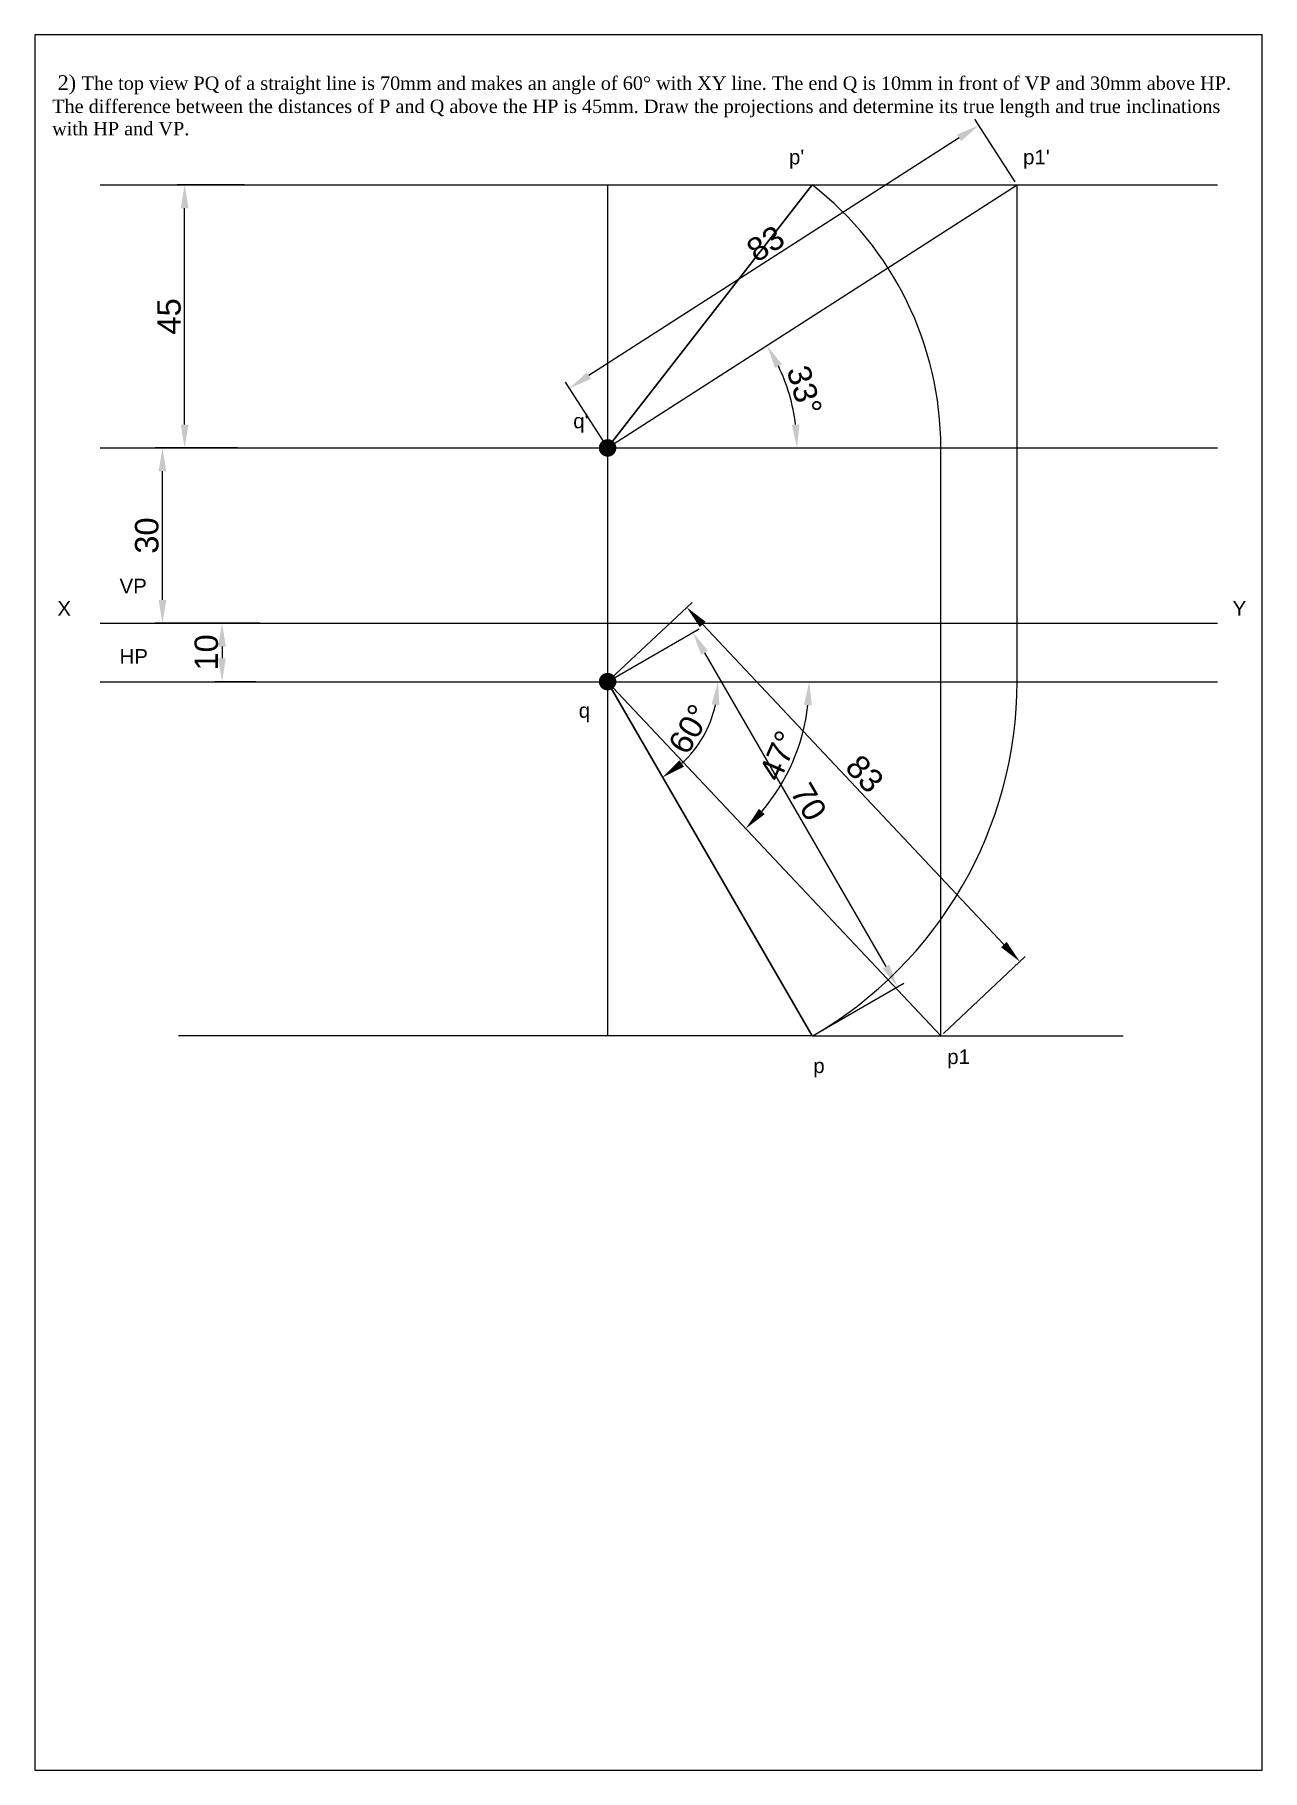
# Model space of a CAD drawing. Header units: millimetres. Extents: x 0 to 1139, y 0 to 297.
# Drawn here: x 239.9 to 449.9, y 0 to 297 of the extents above; entities that cross this region are included whole.
import ezdxf

# ---------------------------------------------------------------- set-up
doc = ezdxf.new("R2010")
doc.units = ezdxf.units.MM
doc.styles.get("Standard").update_dxf_attribs({"font": 'arial.ttf'})
doc.dimstyles.new('ISO-25', dxfattribs={"dimtxt": 4, "dimasz": 4, "dimexe": 1.25, "dimexo": 0.625, "dimtad": 1, "dimdec": 0, "dimtxsty": 'Standard', "dimcen": 2.5, "dimadec": 0, "dimazin": 0, "dimtfac": 1, "dimtdec": 0, "dimtmove": 0, "dimatfit": 3, "dimfxl": 1, "dimarcsym": 0})

msp = doc.modelspace()

# ---------------------------------------------------------------- texts
at = {"char_height": 2.5, "attachment_point": 1}
for s, width, insert in [('{\\fTimes New Roman|b0|i0|c0|p18;\\P 2) \\H0.91667x;The top view PQ of a straight line is 70mm and makes an angle of 60° with XY line. The end Q is 10mm in front of VP and 30mm above HP. The difference between the distances of P and Q above the HP is 45mm. Draw the projections and determine its true length and true inclinations with HP and VP. }', 201.4102, (242.85, 294.23)), ("p'", 4.9672, (368.9, 277.31)), ("p1'", 4.9672, (408.95, 277.31)), ("q'", 4.9672, (331.99, 232.15)), ('VP', 4.9672, (254.38, 203.91)), ('X', 4.9672, (243.74, 200.07)), ('Y', 4.9672, (444.79, 200.07)), ('HP', 4.9672, (254.38, 191.86)), ('q', 4.9672, (332.93, 182.61)), ('p1', 4.9672, (395.97, 123.35)), ('p', 4.9672, (373.06, 121.81))]:
    msp.add_mtext_dynamic_manual_height_columns(s, width=width, gutter_width=12.5, heights=[0], dxfattribs=dict(at, insert=insert))

# ---------------------------------------------------------------- blocks, each defined once
blk = doc.blocks.new('*D7')
at = {"color": 0, "lineweight": -2, "transparency": 16777216}
for p, q in [((271.5, 226.29), (260.47, 226.29)), ((261.72, 200.29), (261.72, 222.29)), ((270.79, 196.29), (260.47, 196.29))]:
    blk.add_line(p, q, dxfattribs=at)
at = {"color": 0, "transparency": 16777216}
for points in [[(261.05, 222.29), (262.39, 222.29), (261.72, 226.29)], [(261.05, 200.29), (262.39, 200.29), (261.72, 196.29)]]:
    blk.add_solid(points, dxfattribs=at)
at = {"layer": 'Defpoints', "color": 0, "transparency": 16777216}
for p in [(261.72, 226.29), (272.13, 226.29), (271.42, 196.29)]:
    blk.add_point(p, dxfattribs=at)
at = {"color": 0, "transparency": 16777216, "insert": (259.05, 211.29), "char_height": 4, "attachment_point": 5, "rotation": 90}
blk.add_mtext('30', dxfattribs=at)
blk = doc.blocks.new('*D8')
at = {"color": 0, "lineweight": -2, "transparency": 16777216}
for p, q in [((275.76, 271.29), (264.26, 271.29)), ((265.51, 230.29), (265.51, 267.29)), ((274.58, 226.29), (264.26, 226.29))]:
    blk.add_line(p, q, dxfattribs=at)
at = {"color": 0, "transparency": 16777216}
for points in [[(264.84, 267.29), (266.18, 267.29), (265.51, 271.29)], [(264.84, 230.29), (266.18, 230.29), (265.51, 226.29)]]:
    blk.add_solid(points, dxfattribs=at)
at = {"layer": 'Defpoints', "color": 0, "transparency": 16777216}
for p in [(265.51, 271.29), (276.39, 271.29), (275.21, 226.29)]:
    blk.add_point(p, dxfattribs=at)
at = {"color": 0, "transparency": 16777216, "insert": (262.85, 248.79), "char_height": 4, "attachment_point": 5, "rotation": 90}
blk.add_mtext('45', dxfattribs=at)
blk = doc.blocks.new('*D9')
at = {"color": 0, "lineweight": -2, "transparency": 16777216}
for p, q in [((278.38, 196.29), (270.66, 196.29)), ((271.91, 192.29), (271.91, 190.29)), ((277.67, 186.29), (270.66, 186.29))]:
    blk.add_line(p, q, dxfattribs=at)
at = {"color": 0, "transparency": 16777216}
for points in [[(271.24, 192.29), (272.57, 192.29), (271.91, 196.29)], [(271.24, 190.29), (272.57, 190.29), (271.91, 186.29)]]:
    blk.add_solid(points, dxfattribs=at)
at = {"layer": 'Defpoints', "color": 0, "transparency": 16777216}
for p in [(279, 196.29), (271.91, 186.29), (278.29, 186.29)]:
    blk.add_point(p, dxfattribs=at)
at = {"color": 0, "transparency": 16777216, "insert": (269.24, 191.29), "char_height": 4, "attachment_point": 5, "rotation": 90}
blk.add_mtext('10', dxfattribs=at)
blk = doc.blocks.new('*D10')
at = {"color": 0, "lineweight": -2, "transparency": 16777216}
blk.add_arc((337.87, 186.29), 18.87, 312.1659, 347.8341, dxfattribs=at)
at = {"color": 0, "transparency": 16777216}
for points in [[(355.66, 182.38), (356.99, 182.24), (356.75, 186.29)], [(350.94, 171.76), (350.15, 172.83), (347.31, 169.94)]]:
    blk.add_solid(points, dxfattribs=at)
at = {"layer": 'Defpoints', "color": 0, "transparency": 16777216}
for p in [(251.07, 186.29), (337.87, 186.29), (442.19, 186.29), (352.33, 174.15), (372.87, 125.66)]:
    blk.add_point(p, dxfattribs=at)
at = {"color": 0, "transparency": 16777216, "insert": (351.91, 178.18), "char_height": 4, "attachment_point": 5, "rotation": 60}
blk.add_mtext('60°', dxfattribs=at)
blk = doc.blocks.new('*D11')
at = {"color": 0, "lineweight": -2, "transparency": 16777216}
for p, q in [((338.41, 186.6), (353.54, 195.33)), ((354.46, 191.24), (385.46, 137.55)), ((373.41, 125.98), (388.54, 134.71))]:
    blk.add_line(p, q, dxfattribs=at)
at = {"color": 0, "transparency": 16777216}
for points in [[(355.04, 191.58), (353.88, 190.91), (352.46, 194.71)], [(386.04, 137.88), (384.88, 137.22), (387.46, 134.09)]]:
    blk.add_solid(points, dxfattribs=at)
at = {"layer": 'Defpoints', "color": 0, "transparency": 16777216}
for p in [(337.87, 186.29), (387.46, 134.09), (372.87, 125.66)]:
    blk.add_point(p, dxfattribs=at)
at = {"color": 0, "transparency": 16777216, "insert": (372.27, 165.73), "char_height": 4, "attachment_point": 5, "rotation": 300}
blk.add_mtext('70', dxfattribs=at)
blk = doc.blocks.new('*D13')
at = {"color": 0, "lineweight": -2, "transparency": 16777216}
for p, q in [((407.58, 271.81), (400.68, 282.55)), ((397.99, 279.34), (334.68, 238.66)), ((337.54, 226.81), (330.64, 237.55))]:
    blk.add_line(p, q, dxfattribs=at)
at = {"color": 0, "transparency": 16777216}
for points in [[(397.63, 279.9), (398.35, 278.77), (401.36, 281.5)], [(334.32, 239.22), (335.04, 238.1), (331.31, 236.5)]]:
    blk.add_solid(points, dxfattribs=at)
at = {"layer": 'Defpoints', "color": 0, "transparency": 16777216}
for p in [(407.92, 271.29), (331.31, 236.5), (337.87, 226.29)]:
    blk.add_point(p, dxfattribs=at)
at = {"color": 0, "transparency": 16777216, "insert": (364.89, 261.24), "char_height": 4, "attachment_point": 5, "rotation": 32.7192}
blk.add_mtext('83', dxfattribs=at)
blk = doc.blocks.new('*D14')
at = {"color": 0, "lineweight": -2, "transparency": 16777216}
for p, q in [((338.33, 186.71), (352.31, 199.86)), ((354.14, 196.09), (405.66, 141.3)), ((395.33, 126.09), (409.31, 139.24))]:
    blk.add_line(p, q, dxfattribs=at)
at = {"color": 0, "transparency": 16777216}
for points in [[(354.63, 196.55), (353.65, 195.63), (351.4, 199.01)], [(406.15, 141.75), (405.18, 140.84), (408.4, 138.38)]]:
    blk.add_solid(points, dxfattribs=at)
at = {"layer": 'Defpoints', "color": 0, "transparency": 16777216}
for p in [(337.87, 186.29), (408.4, 138.38), (394.88, 125.66)]:
    blk.add_point(p, dxfattribs=at)
at = {"color": 0, "transparency": 16777216, "insert": (381.85, 170.52), "char_height": 4, "attachment_point": 5, "rotation": 313.2381}
blk.add_mtext('83', dxfattribs=at)
blk = doc.blocks.new('*D15')
at = {"color": 0, "lineweight": -2, "transparency": 16777216}
blk.add_arc((337.87, 226.29), 32.4, 7.0772, 25.642, dxfattribs=at)
at = {"color": 0, "transparency": 16777216}
for points in [[(366.5, 239.98), (367.67, 240.63), (365.14, 243.8)], [(370.7, 230.32), (369.37, 230.24), (370.28, 226.29)]]:
    blk.add_solid(points, dxfattribs=at)
at = {"layer": 'Defpoints', "color": 0, "transparency": 16777216}
for p in [(407.92, 271.29), (369.69, 232.42), (251.07, 226.29), (337.87, 226.29), (442.19, 226.29)]:
    blk.add_point(p, dxfattribs=at)
at = {"color": 0, "transparency": 16777216, "insert": (371.53, 236.16), "char_height": 4, "attachment_point": 5, "rotation": 286.3596}
blk.add_mtext('33°', dxfattribs=at)
blk = doc.blocks.new('*D16')
at = {"color": 0, "lineweight": -2, "transparency": 16777216}
blk.add_arc((337.87, 186.29), 34.5, 319.8855, 353.3526, dxfattribs=at)
at = {"color": 0, "transparency": 16777216}
for points in [[(371.47, 182.33), (372.8, 182.25), (372.37, 186.29)], [(364.74, 163.6), (363.77, 164.52), (361.5, 161.15)]]:
    blk.add_solid(points, dxfattribs=at)
at = {"layer": 'Defpoints', "color": 0, "transparency": 16777216}
for p in [(251.07, 186.29), (337.87, 186.29), (442.19, 186.29), (367.39, 168.43), (394.88, 125.66)]:
    blk.add_point(p, dxfattribs=at)
at = {"color": 0, "transparency": 16777216, "insert": (367.13, 173.64), "char_height": 4, "attachment_point": 5, "rotation": 66.6191}
blk.add_mtext('47°', dxfattribs=at)

# ---------------------------------------------------------------- dimensions: what is measured, and where the dimension line sits
for p1, p2, distance, picture, middle in [((407.92, 271.29), (337.87, 226.29), -12.14, '*D13', (364.89, 261.24)), ((337.87, 186.29), (394.88, 125.66), 18.57, '*D14', (381.85, 170.52)), ((337.87, 186.29), (372.87, 125.66), 16.85, '*D11', (372.27, 165.73))]:
    dim = msp.add_aligned_dim(p1=p1, p2=p2, distance=distance, dimstyle='ISO-25')
    dim.commit()
    dim.dimension.update_dxf_attribs({"geometry": picture, "text_midpoint": middle})
for base, line1, line2, picture, middle in [((369.69, 232.42), ((251.07, 226.29), (442.19, 226.29)), ((337.87, 226.29), (407.92, 271.29)), '*D15', (371.53, 236.16)), ((352.33, 174.15), ((337.87, 186.29), (372.87, 125.66)), ((251.07, 186.29), (442.19, 186.29)), '*D10', (351.91, 178.18)), ((367.39, 168.43), ((251.07, 186.29), (442.19, 186.29)), ((337.87, 186.29), (394.88, 125.66)), '*D16', (367.13, 173.64))]:
    dim = msp.add_angular_dim_2l(base=base, line1=line1, line2=line2, dimstyle='ISO-25')
    dim.commit()
    dim.dimension.update_dxf_attribs({"geometry": picture, "text_midpoint": middle})
for base, p1, p2, picture, middle in [((265.51, 271.29), (275.21, 226.29), (276.39, 271.29), '*D8', (262.85, 248.79)), ((261.72, 226.29), (271.42, 196.29), (272.13, 226.29), '*D7', (259.05, 211.29)), ((271.91, 186.29), (279, 196.29), (278.29, 186.29), '*D9', (269.24, 191.29))]:
    dim = msp.add_linear_dim(base=base, p1=p1, p2=p2, angle=90, dimstyle='ISO-25')
    dim.commit()
    dim.dimension.update_dxf_attribs({"geometry": picture, "text_midpoint": middle})

# ---------------------------------------------------------------- linework, layer by layer
for p, q in [((251.07, 271.29), (442.19, 271.29)), ((337.87, 271.29), (337.87, 125.66)), ((337.87, 226.29), (407.92, 271.29)), ((407.92, 186.29), (407.92, 271.29)), ((251.07, 226.29), (442.19, 226.29)), ((394.88, 125.66), (394.88, 226.29)), ((251.07, 196.29), (442.19, 196.29)), ((251.07, 186.29), (442.19, 186.29)), ((337.87, 186.29), (394.88, 125.66)), ((372.87, 125.66), (264.48, 125.66)), ((372.87, 125.66), (426.06, 125.66))]:
    msp.add_line(p, q)
at = {"lineweight": 30}
for p, q in [((337.87, 226.29), (372.86, 271.29)), ((337.87, 186.29), (372.87, 125.66))]:
    msp.add_line(p, q, dxfattribs=at)
msp.add_lwpolyline([(239.86, 0), (449.86, 0), (449.86, 297), (239.86, 297)], close=True)
at = {"const_width": 1.5}
for points in [[(337.12, 226.29, 1), (338.62, 226.29, 1)], [(337.12, 186.29, 1), (338.62, 186.29, 1)]]:
    msp.add_lwpolyline(points, format="xyb", close=True, dxfattribs=at)
for centre, radius, start, end in [((337.87, 226.29), 57, 360, 52.1316), ((337.87, 186.29), 70.04, 300.061, 0)]:
    msp.add_arc(centre, radius, start, end)

msp.set_redraw_order([(e.dxf.handle, doc.entitydb.next_handle()) for e in msp.query("TEXT MTEXT ATTDEF DIMENSION ARC_DIMENSION")])  # texts and dimensions are drawn at this point

doc.saveas('drawing.dxf')
